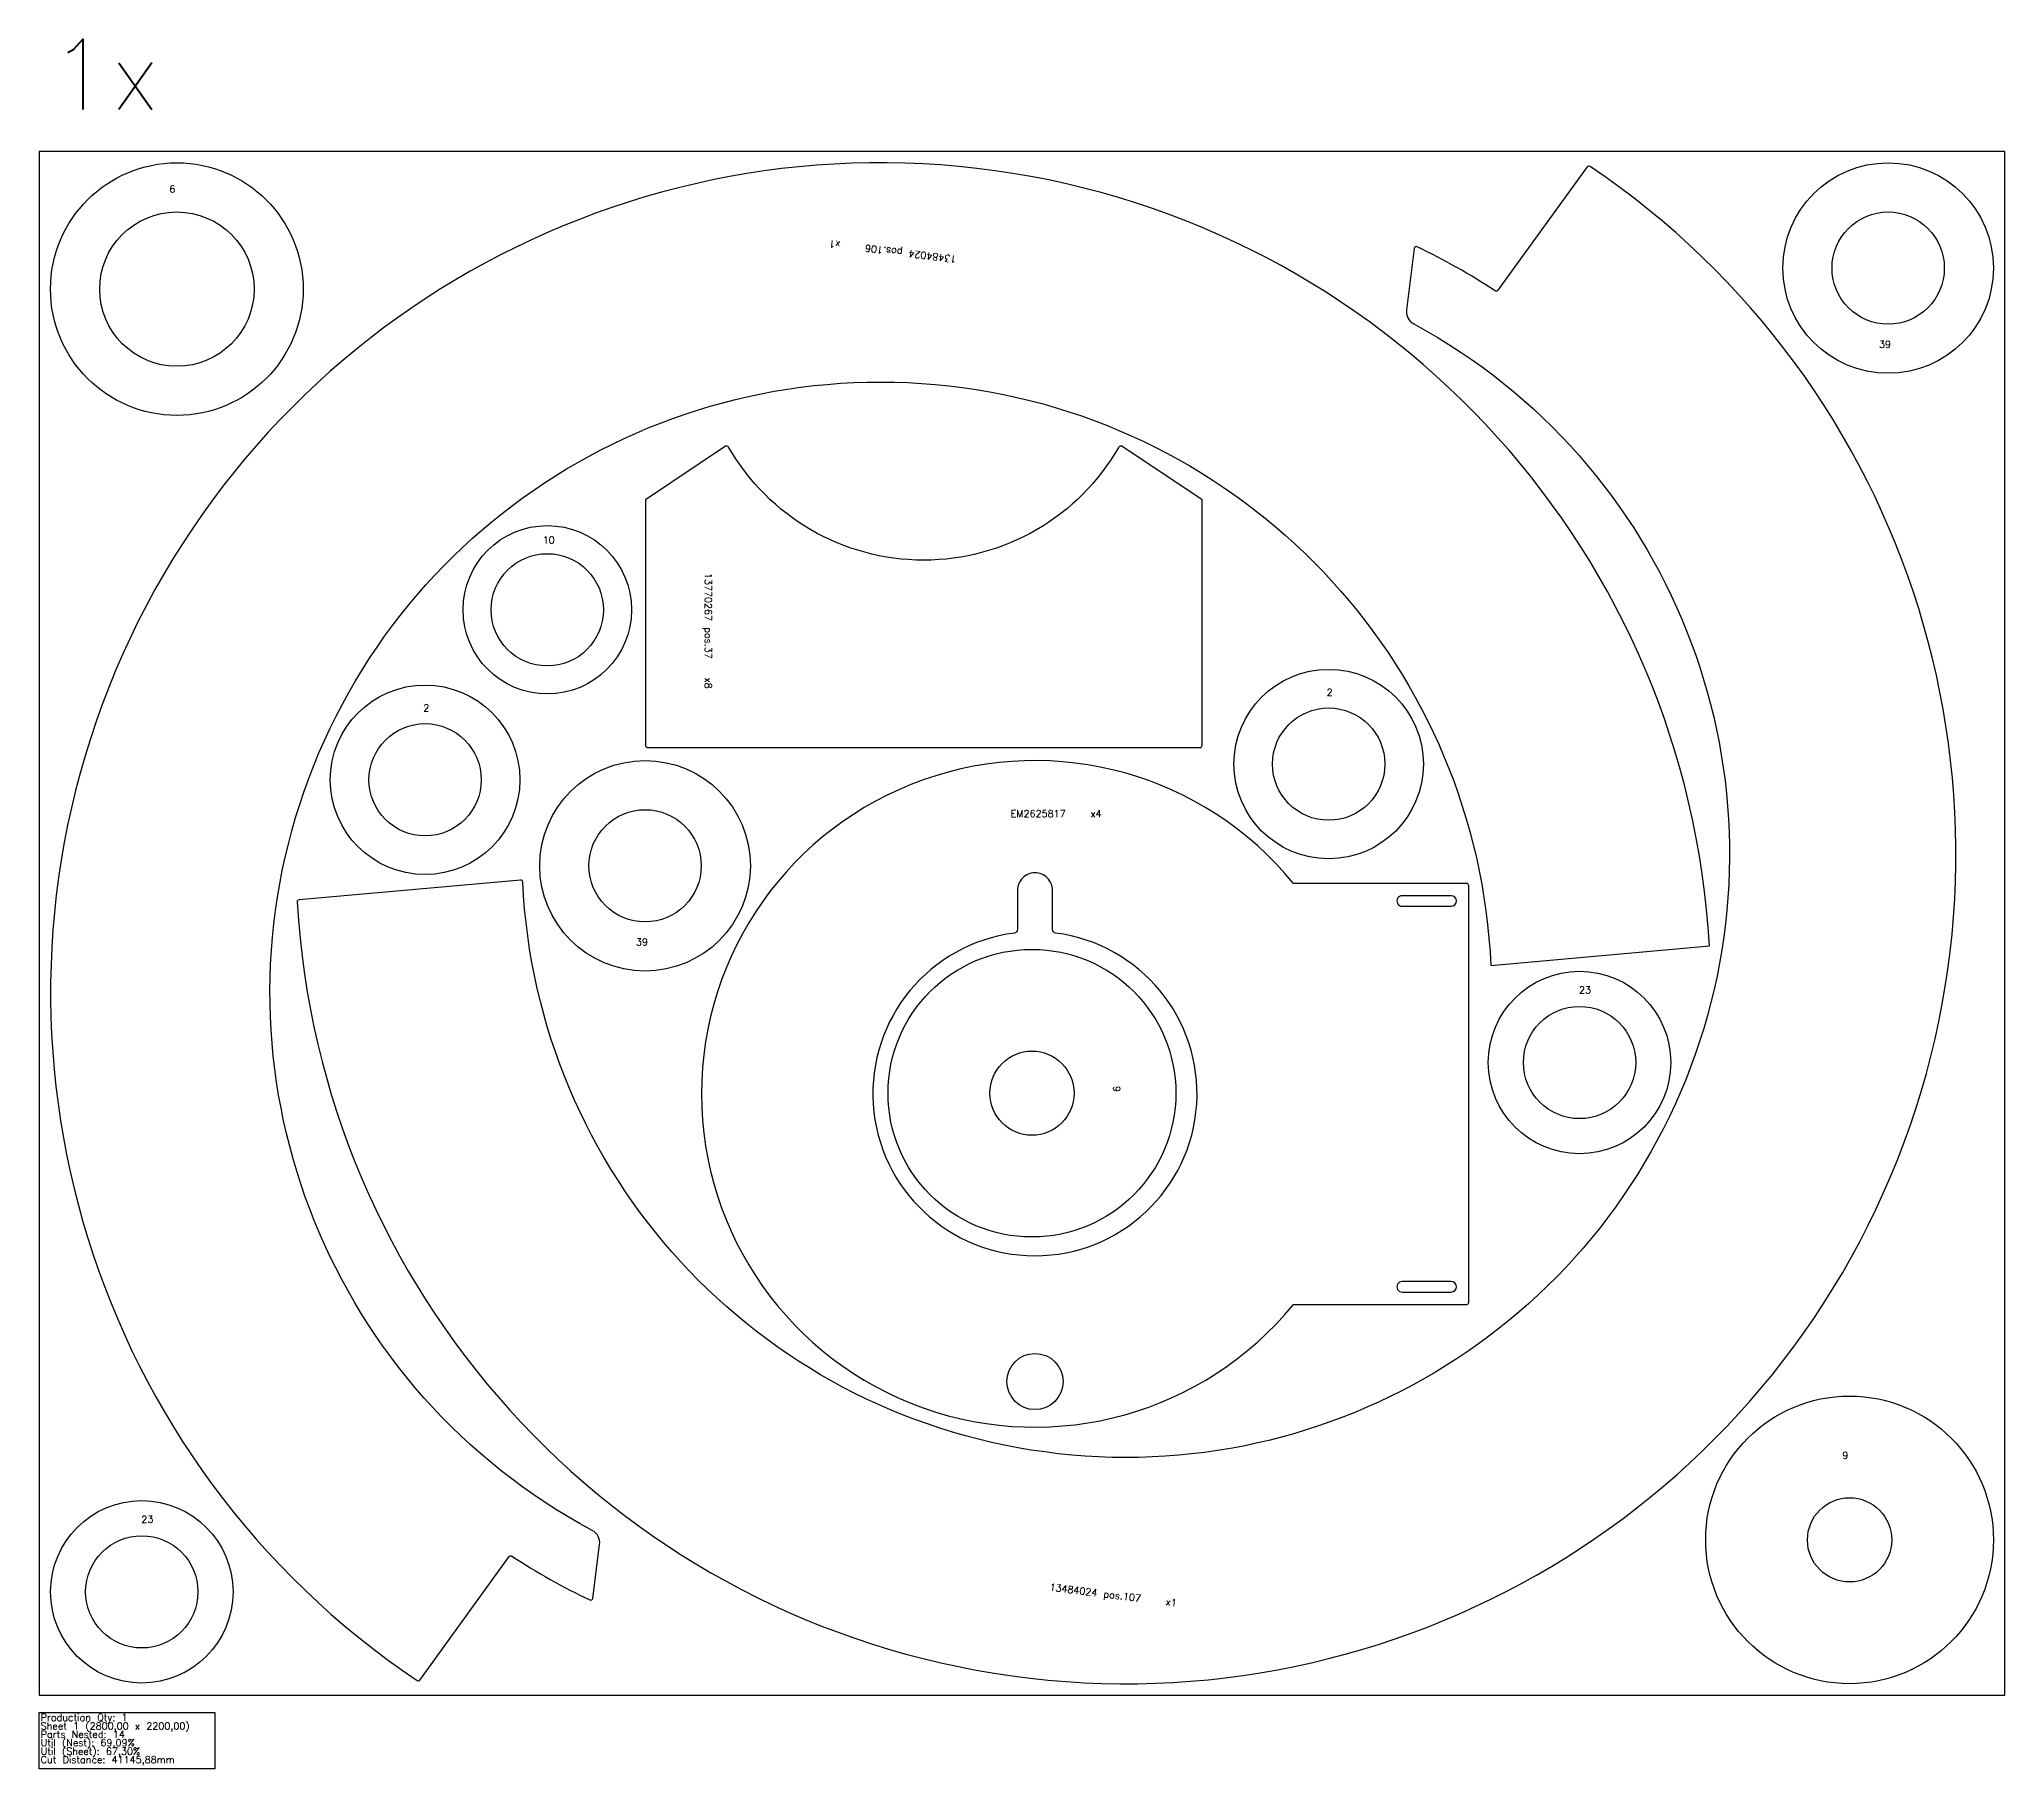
# Model space of a CAD drawing. Header units: millimetres. Extents: x 0 to 68500, y -105 to 2360.
# Drawn here: x 0 to 2800, y -105 to 2360 of the extents above; entities that cross this region are included whole.
import ezdxf

# ---------------------------------------------------------------- set-up
doc = ezdxf.new("R2010")
doc.units = ezdxf.units.MM
for name, color, linetype in [('--NestedParts--', 7, 'Continuous'), ('sheet', 24, 'Continuous'), ('Stats', 7, 'Continuous'), ('Texto', 7, 'Continuous')]:
    doc.layers.add(name, color=color, linetype=linetype)
doc.styles.get("Standard").update_dxf_attribs({"font": 'txt.shx'})

msp = doc.modelspace()

# ---------------------------------------------------------------- texts
at = {"insert": (14.8, 2360.1), "char_height": 100, "attachment_point": 1}
msp.add_mtext_dynamic_manual_height_columns('1x', width=283.974, gutter_width=1, heights=[0], dxfattribs=at)
at = {"layer": 'Stats', "color": 60}
for s, p in [('Production Qty: 1', (2, -37)), ('Sheet 1 (2800,00 x 2200,00)', (2, -49)), ('Parts Nested: 14', (2, -61)), ('Util (Nest): 69,09%', (2, -73)), ('Util (Sheet): 67,30%', (2, -85)), ('Cut Distance: 41145,88mm', (2, -97))]:
    msp.add_text(s, height=10, dxfattribs=at).set_placement(p)
at = {"layer": 'Texto', "color": 3, "char_height": 10, "attachment_point": 1}
for s, insert, width in [('6', (185.4, 2151.6), 25.724), ('39', (2620.9, 1930.2), 25.724), ('10', (717.2, 1651.4), 25.724), ('2', (1834.1, 1434.1), 25.724), ('2', (546.9, 1411.7), 25.724), ('EM2625817    x4', (1383.7, 1261.4), 285.4), ('39', (849.9, 1078.2), 25.724), ('23', (2193.4, 1009.9), 25.724), ('9', (2568.8, 346.9), 25.724), ('23', (145.2, 255.5), 25.724)]:
    msp.add_mtext(s, dxfattribs=dict(at, insert=insert, width=width))
for s, insert, width, rotation in [('13484024 pos.106    x1', (1305.8, 2041.3), 373.149, 172.8909), ('13770267 pos.37   x8', (958.2, 1599.5), 276.873, 270), ('9', (1539.9, 868.2), 25.724, 270), ('13484024 pos.107    x1', (1440, 159), 373.149, 352.844)]:
    msp.add_mtext(s, dxfattribs=dict(at, insert=insert, width=width, rotation=rotation))

# ---------------------------------------------------------------- linework, layer by layer
at = {"layer": '--NestedParts--', "color": 7}
for points in [[(2379.3, 1068, 1.613118), (538.1, 20.7, 0.404687), (542.3, 21.4), (669.2, 197.3, -0.400742), (673.3, 198, 0.033236), (784.4, 135.5, 0.512047), (788.7, 137.8), (798.2, 214.5, 0.310161), (787.8, 234.6, -1.71977), (2067.9, 1039.8)], [(2209.3, 2178.9, 0.404687), (2205.2, 2178.2), (2078.1, 2002.5, -0.400742), (2074, 2001.7, 0.033236), (1962.9, 2064.3, 0.512047), (1958.7, 2062), (1947.7, 1974.7, 0.30896), (1958, 1954.6, -1.712385), (688.8, 1158.8, 0.426831), (685.6, 1161.7), (370.1, 1133.4, 0.405054), (367.4, 1130.3, 1.610906)], [(863.5, 1703.6), (863.5, 1353.6, 0.414214), (866.5, 1350.6), (1653.5, 1350.6, 0.414214), (1656.5, 1353.6), (1656.5, 1703.6), (1542.1, 1779.9, 0.434543), (1537.8, 1778.9, -0.580355), (982.1, 1778.9, 0.434543), (977.8, 1779.9)], [(2036.5, 559.9), (2036.5, 1153.9, 0.414214), (2033.5, 1156.9), (1786.7, 1156.9, 2.81091), (1786.7, 556.9), (2033.5, 556.9, 0.414214)], [(1447.8, 1086.1, -0.377354), (1443.5, 1091), (1443.5, 1146.9, 0.414214), (1418.5, 1171.9), (1418.5, 1171.9, 0.414214), (1393.5, 1146.9), (1393.5, 1091, -0.377354), (1389.1, 1086.1, 15.669515)], [(1941.5, 1124.4), (2011.5, 1124.4, 0.999936), (2011.5, 1139.4), (1941.5, 1139.4, 1.000064)], [(1941.5, 589.4, 1.000064), (1941.5, 574.4), (2011.5, 574.4, 0.999936), (2011.5, 589.4)]]:
    msp.add_lwpolyline(points, format="xyb", close=True, dxfattribs=at)
for centre, radius in [((196, 2004), 180), ((2634, 2034), 150), ((196, 2004), 110), ((2634, 2034), 80), ((723.7, 1546.9), 120), ((723.7, 1546.9), 80), ((1836.9, 1327), 135), ((549.6, 1304.6), 135), ((1836.9, 1327), 80), ((549.6, 1304.6), 80), ((863, 1182), 150), ((863, 1182), 80), ((1414.2, 857.9), 205), ((2194.3, 901.6), 130), ((2194.3, 901.6), 80), ((1414.2, 857.9), 60), ((1418.5, 446.9), 40), ((2579, 221.2), 205), ((2579, 221.2), 60), ((146, 147.1), 130), ((146, 147.1), 80)]:
    msp.add_circle(centre, radius, dxfattribs=at)
at = {"layer": 'sheet', "color": 7}
msp.add_lwpolyline([(0, 0), (2800, 0), (2800, 2200), (0, 2200)], close=True, dxfattribs=at)
at = {"layer": 'Stats', "color": 151}
msp.add_lwpolyline([(0, -25), (250, -25), (250, -105), (0, -105), (0, -25)], close=True, dxfattribs=at)

msp.set_redraw_order([(e.dxf.handle, doc.entitydb.next_handle()) for e in msp.query("TEXT MTEXT ATTDEF DIMENSION ARC_DIMENSION")])  # texts and dimensions are drawn at this point

doc.saveas('drawing.dxf')
